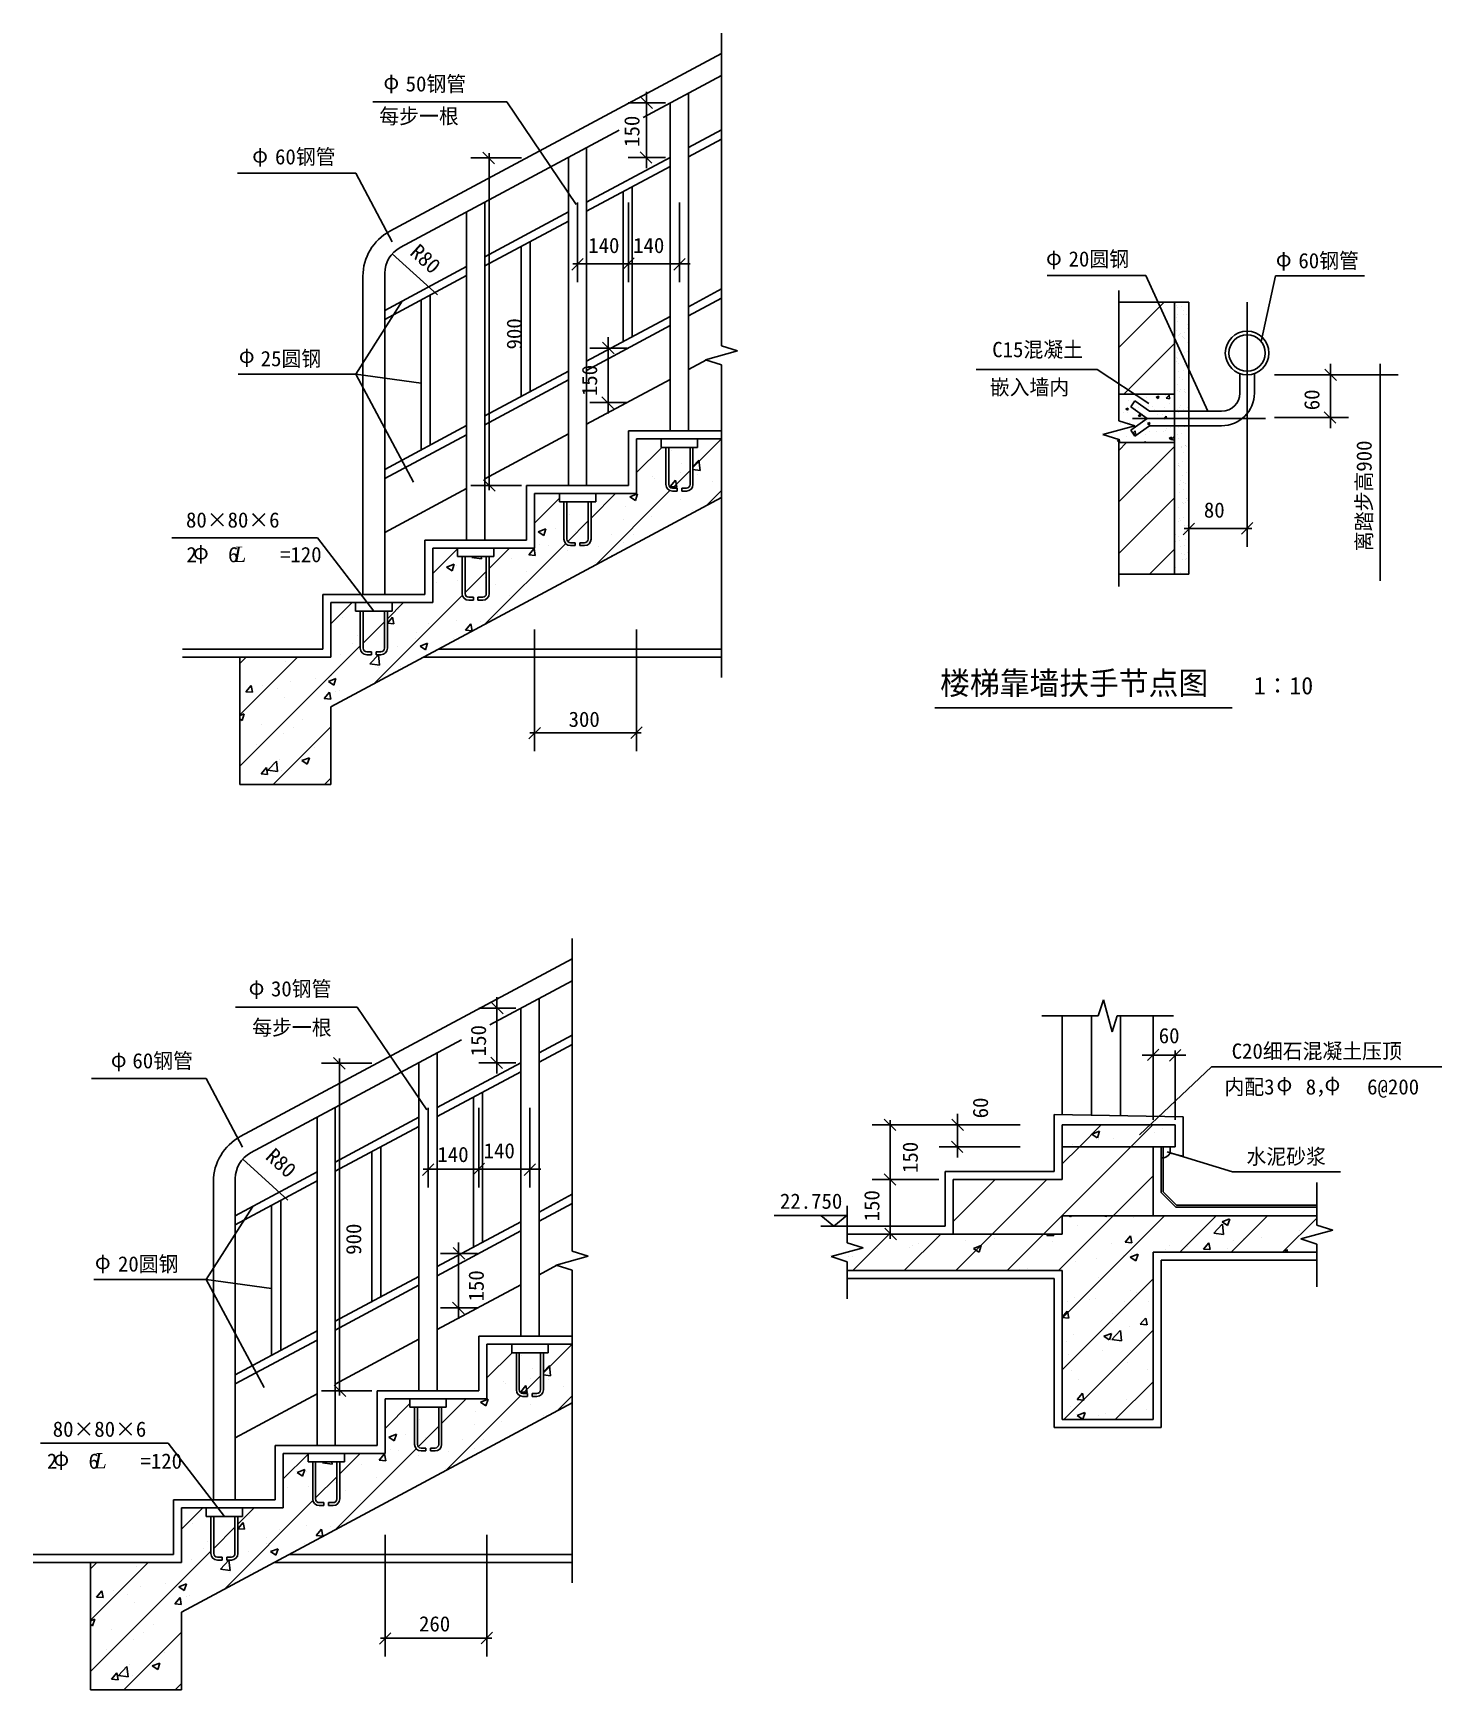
# Model space of a CAD drawing. Header units: metres. Extents: x 1151 to 20515, y -10384 to 12383.
import ezdxf

# ---------------------------------------------------------------- set-up
doc = ezdxf.new("R2010")
doc.units = ezdxf.units.M
for name, color, linetype in [('OTHER', 7, 'Continuous'), ('PUB_DIM', 3, 'Continuous'), ('PUB_TEXT', 7, 'Continuous')]:
    doc.layers.add(name, color=color, linetype=linetype)

msp = doc.modelspace()

# ---------------------------------------------------------------- texts
for s, height, p in [('φ', 210, (5965.68, 11611.27)), ('50钢管', 210, (6271.21, 11580.54)), ('每步一根', 210, (5908.78, 11136.75)), ('φ', 210, (4161.94, 10603.49)), ('60钢管', 210, (4475.65, 10578.84)), ('140', 210, (8781.04, 9360.65)), ('140', 210, (9398.16, 9360.65)), ('φ', 210, (15073.53, 9195.65)), ('20圆钢', 210, (15383.26, 9174.87)), ('φ', 210, (18232.03, 9176.51)), ('60钢管', 210, (18542.32, 9151.45)), ('φ', 210, (3978.24, 7849.95)), ('25圆钢', 210, (4278.52, 7805.41)), ('C15混凝土', 210, (14334.12, 7929.74)), ('嵌入墙内', 210, (14300.1, 7412.51)), ('80', 210, (17243.23, 5724.32)), ('80×80×6', 210, (3252.13, 5588.08)), ('2   6    =120', 210, (3258.48, 5112.33)), ('φ', 210, (3347.41, 5150.56)), ('楼梯靠墙扶手节点图', 315, (13617.5, 3293.11)), ('1∶10', 240, (17929.04, 3295.97)), ('300', 210, (8510.95, 2849.07)), ('φ', 210, (4113.23, -831.28)), ('30钢管', 210, (4419.6, -854.15)), ('每步一根', 210, (4162.42, -1386.79)), ('60', 210, (16622.92, -1498.45)), ('C20细石混凝土压顶', 210, (17625.38, -1710.53)), ('φ', 210, (2218.89, -1826.52)), ('60钢管', 210, (2515.48, -1843.74)), ('内配3   8，   6@200', 210, (17525.6, -2202.48)), ('φ', 210, (18241.63, -2158.88)), ('φ', 210, (18901.51, -2154.6)), ('140', 210, (6708.11, -3131)), ('140', 210, (7343.7, -3080.46)), ('水泥砂浆', 210, (17828.64, -3160.69)), ('φ', 210, (1999.62, -4601.86)), ('20圆钢', 210, (2316.87, -4635.69)), ('80×80×6', 210, (1420.26, -6905.85)), ('2   6    =120', 210, (1340.25, -7345.21)), ('φ', 210, (1429.18, -7306.98)), ('260', 210, (6455, -9581.36))]:
    msp.add_text(s, height=height).set_placement(p)
for s, p in [('150', (9485.46, 10819.27)), ('900', (7868.95, 8035.89)), ('150', (8903.69, 7394.88)), ('60', (18832.13, 7200.33)), ('150', (7376.23, -1676.61)), ('60', (14276.48, -2529.86)), ('150', (13311.45, -3281.04)), ('150', (12783.28, -3945.46)), ('900', (5660.99, -4405.22)), ('150', (7345.42, -5046.23))]:
    msp.add_text(s, height=210, rotation=90).set_placement(p)
at = {"char_height": 210, "attachment_point": 1}
for insert in [(3904.82, 5326.42), (1986.59, -7131.12)]:
    msp.add_mtext('{\\fTimes New Roman|b0|i1|c0|p18;L}', dxfattribs=dict(at, insert=insert))
at = {"layer": 'PUB_DIM'}
for p in [(6315.38, 9347.73), (4331.38, -3076.33)]:
    msp.add_text('R80', height=210, rotation=317.77, dxfattribs=at).set_placement(p)
msp.add_text('22.750', height=210, dxfattribs=at).set_placement((11415.97, -3773.08))
at = {"layer": 'PUB_TEXT'}
msp.add_text('离踏步高900', height=210, rotation=90, dxfattribs=at).set_placement((19549.49, 5264.16))

# ---------------------------------------------------------------- blocks, each defined once
blk = doc.blocks.new('_DIMX')
blk.add_line((-150, 0), (65.55, 0))
blk.add_lwpolyline([(-78.91, -75.39), (77.8, 83.92)])

# ---------------------------------------------------------------- linework, layer by layer
for p, q in [((6053.32, 9659.74), (10613.5, 12102.69)), ((9536.16, 11225.54), (10613.5, 11802.69)), ((7660.34, 11437.78), (5818.1, 11437.78)), ((7660.34, 11437.78), (8614.9, 10027.02)), ((9908.87, 6917.18), (9908.87, 11425.21)), ((10158.87, 6917.18), (10158.87, 11559.14)), ((6194.98, 9435.63), (9205.37, 11048.34)), ((10158.87, 10809.14), (10613.5, 11052.69)), ((8758.87, 6167.18), (8758.87, 10809.14)), ((10158.87, 10684.14), (10613.5, 10927.69)), ((8508.87, 6167.18), (8508.87, 10675.21)), ((8758.87, 10059.14), (9908.87, 10675.21)), ((8758.87, 9934.14), (9908.87, 10550.21)), ((5584.72, 10459.46), (3961.07, 10459.46)), ((5584.72, 10459.46), (6084.99, 9516.42)), ((9383.87, 8208.22), (9383.87, 10268.96)), ((7358.87, 5417.18), (7358.87, 10059.14)), ((9258.87, 8141.26), (9258.87, 10202)), ((7108.87, 5417.18), (7108.87, 9925.21)), ((7358.87, 9309.14), (8508.87, 9925.21)), ((7358.87, 9184.14), (8508.87, 9800.21)), ((7858.87, 7391.26), (7858.87, 9452)), ((7983.87, 7458.22), (7983.87, 9518.96)), ((5983.87, 8572.53), (7108.87, 9175.21)), ((5683.87, 4667.18), (5683.87, 9042.7)), ((5983.87, 4667.18), (5983.87, 9083.04)), ((5983.87, 8447.53), (7108.87, 9050.21)), ((15090.59, 9053.03), (16443.33, 9053.03)), ((16443.33, 9053.03), (17299.65, 7186.74)), ((18227.71, 9045.39), (18029.68, 8146.65)), ((19453.29, 9045.39), (18227.71, 9045.39)), ((5584.72, 7697.28), (6223.42, 8700.86)), ((6483.87, 6654.65), (6483.87, 8715.39)), ((6608.87, 6721.61), (6608.87, 8782.36)), ((10158.87, 8623.4), (10613.5, 8866.95)), ((10158.87, 8498.4), (10613.5, 8741.95)), ((17037.51, 8687.3), (16074.15, 8687.3)), ((16074.15, 8062.37), (16699.09, 8687.3)), ((16837.51, 4948.93), (16837.51, 8687.3)), ((16837.51, 4948.93), (16837.51, 8687.3)), ((16854.83, 8662.88), (16854.83, 8662.88)), ((17037.51, 4948.93), (17037.51, 8687.3)), ((17837.51, 6497.23), (17837.51, 8687.3)), ((8758.87, 7873.4), (9908.87, 8489.47)), ((16864.3, 8468.91), (16864.3, 8468.91)), ((16873.26, 8645.99), (16873.26, 8645.99)), ((16875.1, 8616.26), (16875.1, 8616.26)), ((16880.58, 8511.19), (16880.58, 8511.19)), ((16935.34, 8622.6), (16935.34, 8622.6)), ((16960.26, 8566.27), (16960.26, 8566.27)), ((16961.88, 8521.9), (16961.88, 8521.9)), ((17010.32, 8522.51), (17010.32, 8522.51)), ((8758.87, 7748.4), (9908.87, 8364.47)), ((16864.61, 8290.69), (16864.61, 8290.69)), ((16881.4, 8423.58), (16881.4, 8423.58)), ((16887.7, 8230.9), (16887.7, 8230.9)), ((16902.89, 8245.36), (16902.89, 8245.36)), ((16920.73, 8257.57), (16920.73, 8257.57)), ((16945.06, 8218.5), (16945.06, 8218.5)), ((16964.15, 8199.48), (16964.15, 8199.48)), ((16972.78, 8264.42), (16972.78, 8264.42)), ((17016.11, 8372.19), (17016.11, 8372.19)), ((17016.62, 8329.82), (17016.62, 8329.82)), ((16141.03, 7422.14), (16837.51, 8118.62)), ((16877.1, 7992.91), (16877.1, 7992.91)), ((16894, 8038.22), (16894, 8038.22)), ((16982.58, 8182.59), (16982.58, 8182.59)), ((16983.65, 7994.95), (16983.65, 7994.95)), ((17012.93, 8010.79), (17012.93, 8010.79)), ((17022.92, 8137.14), (17022.92, 8137.14)), ((10158.87, 7759.14), (10405.33, 7891.17)), ((14114.19, 7762.45), (15775.7, 7762.45)), ((15775.7, 7762.45), (16484.95, 7293.92)), ((16866.22, 7870.81), (16866.22, 7870.81)), ((16868.5, 7923.9), (16868.5, 7923.9)), ((16886.93, 7907.01), (16886.93, 7907.01)), ((16900.3, 7845.53), (16900.3, 7845.53)), ((16969.3, 7746.13), (16969.3, 7746.13)), ((16973.93, 7827.29), (16973.93, 7827.29)), ((17025.82, 7968.09), (17025.82, 7968.09)), ((17029.22, 7944.46), (17029.22, 7944.46)), ((17035.52, 7751.78), (17035.52, 7751.78)), ((19664.88, 7536.74), (19664.88, 7836.74)), ((5584.72, 7697.28), (3968.18, 7697.28)), ((5584.72, 7697.28), (6483.87, 7573.34)), ((5584.72, 7697.28), (6381.26, 6210.42)), ((7358.87, 7123.4), (8508.87, 7739.47)), ((7358.87, 7001.25), (8508.87, 7617.32)), ((8758.87, 7009.14), (9908.87, 7625.21)), ((16878.28, 7551.71), (16878.28, 7551.71)), ((16888.01, 7735.43), (16888.01, 7735.43)), ((16906.6, 7652.85), (16906.6, 7652.85)), ((16946.98, 7620.4), (16946.98, 7620.4)), ((17737.51, 7436.74), (17737.51, 7703.9)), ((17937.51, 7436.74), (17937.51, 7703.9)), ((19130.18, 7686.74), (19914.88, 7686.74)), ((19664.88, 4856.25), (19664.88, 7685.74)), ((16837.51, 7422.14), (16074.15, 7422.14)), ((16837.51, 7422.14), (16074.15, 7422.14)), ((16203.68, 7337.97), (16203.68, 7337.97)), ((16238.28, 7246.87), (16295.68, 7328.76)), ((16497.33, 7186.74), (16295.68, 7328.76)), ((16353.46, 7412.29), (16353.46, 7412.29)), ((16460.39, 7373.18), (16460.39, 7373.18)), ((16588.94, 7379.1), (16623.95, 7392.54)), ((16588.94, 7379.1), (16613.81, 7362.32)), ((16613.75, 7362.27), (16623.89, 7392.48)), ((16712.95, 7405.19), (16712.95, 7405.19)), ((16726.88, 7366.07), (16765.83, 7406.66)), ((16726.88, 7366.07), (16771.35, 7359.17)), ((16771.3, 7359.14), (16765.77, 7406.62)), ((16771.58, 7296.95), (16771.58, 7296.95)), ((16875.93, 7466.7), (16875.93, 7466.7)), ((16912.89, 7460.17), (16912.89, 7460.17)), ((16928.15, 7481.8), (16928.15, 7481.8)), ((16977.81, 7460.5), (16977.81, 7460.5)), ((16980.21, 7488.65), (16980.21, 7488.65)), ((16996.24, 7443.61), (16996.24, 7443.61)), ((17027.74, 7369.99), (17027.74, 7369.99)), ((16136.21, 7163.68), (16136.21, 7163.68)), ((16168.82, 7217.83), (16203.83, 7231.27)), ((16168.82, 7217.83), (16193.7, 7201.06)), ((16188.39, 7196.85), (16188.39, 7196.85)), ((16193.64, 7201), (16203.78, 7231.22)), ((16197.6, 7171.53), (16197.6, 7171.53)), ((16221.93, 7215.08), (16221.93, 7215.08)), ((16465.65, 7086.74), (16238.28, 7246.87)), ((16465.65, 7086.74), (16238.28, 6926.61)), ((18091.01, 7086.74), (16261.84, 7086.74)), ((16297.7, 7219.56), (16297.7, 7219.56)), ((16308.2, 7087.06), (16308.2, 7087.06)), ((16343.08, 7120.35), (16367.19, 7149.07)), ((16343.08, 7120.35), (16372.97, 7117.73)), ((16347.1, 7231.56), (16347.1, 7231.56)), ((16372.92, 7117.68), (16367.14, 7149.02)), ((16403.12, 7152.4), (16403.12, 7152.4)), ((16404.93, 7059.29), (16404.93, 7059.29)), ((16454.31, 7206.73), (16454.31, 7206.73)), ((16479.99, 7246.9), (16479.99, 7246.9)), ((16497.33, 7186.74), (17487.51, 7186.74)), ((16536.46, 7256.49), (16536.46, 7256.49)), ((16564.61, 7208.28), (16564.61, 7208.28)), ((16599.79, 7137.12), (16599.79, 7137.12)), ((16670.03, 7141.12), (16670.03, 7141.12)), ((16700.79, 7072.29), (16700.79, 7072.29)), ((16701.71, 7088.97), (16725.82, 7117.7)), ((16701.71, 7088.97), (16727.19, 7086.74)), ((16706.87, 7238.74), (16706.87, 7238.74)), ((16720.7, 7100.86), (16720.7, 7100.86)), ((16731.47, 7086.74), (16725.77, 7117.64)), ((16727.19, 7086.74), (16731.6, 7086.36)), ((16731.55, 7086.3), (16731.47, 7086.74)), ((16831.52, 7197.01), (16831.52, 7197.01)), ((16882.16, 7184.92), (16882.16, 7184.92)), ((16884.53, 7217.14), (16884.53, 7217.14)), ((16900.59, 7168.03), (16900.59, 7168.03)), ((16914.53, 7243.15), (16914.53, 7243.15)), ((16919.19, 7267.49), (16919.19, 7267.49)), ((16956.7, 7216.29), (16956.7, 7216.29)), ((16987.59, 7088.31), (16987.59, 7088.31)), ((17020.35, 7235.02), (17020.35, 7235.02)), ((5983.87, 6386.79), (7108.87, 6989.47)), ((5983.87, 6261.79), (7108.87, 6864.47)), ((7358.87, 6259.14), (8508.87, 6875.21)), ((9333.87, 6917.18), (10613.5, 6917.18)), ((9333.87, 6167.18), (9333.87, 6917.18)), ((16090.39, 7017.88), (16090.39, 7017.88)), ((16185.44, 6838.63), (16185.44, 6838.63)), ((16191.52, 7005.08), (16191.52, 7005.08)), ((16198.22, 6965.41), (16198.22, 6965.41)), ((16215.56, 7034.36), (16215.56, 7034.36)), ((16238.28, 6926.61), (16295.68, 6844.73)), ((16266.99, 6886.76), (16298.5, 6919.6)), ((16273.39, 6862.08), (16273.39, 6862.08)), ((16283.7, 6875.27), (16304.02, 6872.11)), ((16497.33, 6986.75), (16295.68, 6844.73)), ((16303.97, 6872.08), (16298.44, 6919.56)), ((16442.15, 6873.84), (16442.15, 6873.84)), ((16448.23, 7040.28), (16448.23, 7040.28)), ((16465.13, 6954.13), (16465.13, 6954.13)), ((16467.28, 7016.52), (16502.29, 7029.96)), ((16467.28, 7016.52), (16492.15, 6999.75)), ((16492.1, 6999.69), (16502.23, 7029.91)), ((16497.33, 6986.74), (17487.51, 6986.74)), ((16499.16, 6912.09), (16499.16, 6912.09)), ((16589.17, 6903.65), (16589.17, 6903.65)), ((16694.71, 6905.85), (16694.71, 6905.85)), ((16714.34, 6920.13), (16714.34, 6920.13)), ((16732.05, 6942.85), (16732.05, 6942.85)), ((16790.75, 6962.14), (16790.75, 6962.14)), ((16793.17, 6796.25), (16832.12, 6836.84)), ((16837.51, 6789.95), (16832.06, 6836.8)), ((16843.38, 6952.81), (16843.38, 6952.81)), ((16877.86, 6868.6), (16877.86, 6868.6)), ((16895.43, 6959.66), (16895.43, 6959.66)), ((16931.79, 6882.12), (16931.79, 6882.12)), ((16976.73, 6970.36), (16976.73, 6970.36)), ((17037.46, 6965.88), (17037.46, 6965.88)), ((9443.87, 6807.18), (10613.5, 6807.18)), ((9443.87, 6057.18), (9443.87, 6807.18)), ((10613.5, 6805.81), (9443.87, 6805.81)), ((9443.87, 6805.81), (9443.87, 6057.18)), ((9443.87, 6343.29), (9790.81, 6690.23)), ((9783.87, 6807.18), (9783.87, 6690.23)), ((9783.87, 6690.23), (10283.87, 6690.23)), ((9847.85, 6690.23), (9847.85, 6180.23)), ((9887.85, 6690.23), (9887.85, 6180.23)), ((9923.23, 6650.62), (9923.23, 6650.62)), ((10179.9, 6690.23), (10179.9, 6180.23)), ((10219.9, 6412.21), (10613.5, 6805.81)), ((10219.9, 6690.23), (10219.9, 6180.23)), ((10283.87, 6807.18), (10283.87, 6690.23)), ((16053.83, 6775.63), (16077.93, 6804.35)), ((16053.83, 6775.63), (16083.72, 6773.01)), ((16837.51, 6755.04), (16071.27, 6755.04)), ((16074.15, 6755.04), (16837.51, 6755.04)), ((16074.15, 6648.16), (16181.04, 6755.04)), ((16074.15, 5941.05), (16837.51, 6704.41)), ((16083.66, 6772.96), (16077.88, 6804.3)), ((16421.52, 6755.04), (16436.56, 6772.98)), ((16439.81, 6755.04), (16436.51, 6772.92)), ((16765.73, 6815.21), (16800.74, 6828.65)), ((16765.73, 6815.21), (16790.6, 6798.44)), ((16790.55, 6798.38), (16800.69, 6828.6)), ((16793.17, 6796.25), (16837.51, 6789.37)), ((16891.94, 6812.73), (16891.94, 6812.73)), ((16935.58, 6706.03), (16935.58, 6706.03)), ((16938.09, 6689.44), (16938.09, 6689.44)), ((16958.62, 6618.19), (16958.62, 6618.19)), ((16987.63, 6712.88), (16987.63, 6712.88)), ((16991.47, 6721.53), (16991.47, 6721.53)), ((17009.91, 6704.64), (17009.91, 6704.64)), ((10066.49, 6472.04), (10066.49, 6472.04)), ((10219.9, 6428.92), (10301.27, 6513.73)), ((10219.9, 6386.46), (10317.84, 6371.27)), ((10317.8, 6371.27), (10301.23, 6513.72)), ((10610.52, 6412.92), (10610.52, 6412.92)), ((16845.4, 6491.36), (16845.4, 6491.36)), ((16887.57, 6464.49), (16887.57, 6464.49)), ((16891.95, 6441.37), (16891.95, 6441.37)), ((16895.82, 6445.95), (16895.82, 6445.95)), ((16914.26, 6429.06), (16914.26, 6429.06)), ((16944.39, 6496.76), (16944.39, 6496.76)), ((17027.78, 6459.25), (17027.78, 6459.25)), ((7933.87, 6167.18), (9333.87, 6167.18)), ((7933.87, 5417.18), (7933.87, 6167.18)), ((9666.91, 6288.69), (9666.91, 6288.69)), ((9692.89, 6260.52), (9692.89, 6260.52)), ((9907.47, 6152.41), (9979.78, 6238.59)), ((9907.47, 6152.41), (9997.12, 6144.56)), ((9937.92, 6130.23), (10179.9, 6372.21)), ((9997.08, 6144.55), (9979.74, 6238.57)), ((10042.42, 6338.12), (10042.42, 6338.12)), ((10282.65, 6321.27), (10282.65, 6321.27)), ((10493.63, 6226.69), (10493.63, 6226.69)), ((16850.8, 6177.04), (16850.8, 6177.04)), ((16902.85, 6183.89), (16902.85, 6183.89)), ((16926.16, 6240.95), (16926.16, 6240.95)), ((16950.69, 6304.08), (16950.69, 6304.08)), ((16968.33, 6214.08), (16968.33, 6214.08)), ((16984.15, 6194.59), (16984.15, 6194.59)), ((17001.26, 6349.34), (17001.26, 6349.34)), ((5243.87, 3126.5), (10613.5, 6003.09)), ((5243.87, 3126.5), (10613.5, 6003.09)), ((5983.87, 5522.53), (7108.87, 6125.21)), ((8043.87, 6057.18), (9443.87, 6057.18)), ((8043.87, 5307.18), (8043.87, 6057.18)), ((9443.87, 6057.18), (8043.87, 6057.18)), ((8043.87, 6057.18), (8043.87, 5307.18)), ((8043.87, 5650.4), (8383.87, 5990.4)), ((8383.87, 6057.18), (8383.87, 5940.23)), ((8383.87, 5940.23), (8883.87, 5940.23)), ((8447.85, 5940.23), (8447.85, 5430.23)), ((8487.85, 5940.23), (8487.85, 5430.23)), ((8779.9, 5940.23), (8779.9, 5430.23)), ((8819.9, 5719.32), (9157.76, 6057.18)), ((8819.9, 5940.23), (8819.9, 5430.23)), ((8883.87, 6057.18), (8883.87, 5940.23)), ((8884.56, 5076.87), (9904.37, 6096.69)), ((9354.5, 6012.51), (9459.52, 6052.83)), ((9354.5, 6012.51), (9429.11, 5962.18)), ((9429.07, 5962.17), (9459.49, 6052.81)), ((10002.08, 6130.23), (9937.85, 6130.23)), ((9937.85, 6090.23), (10002.08, 6090.23)), ((10002.08, 6090.23), (10002.08, 6130.23)), ((10048.25, 5972.7), (10048.25, 5972.7)), ((10065.66, 6130.23), (10129.9, 6130.23)), ((10065.66, 6090.23), (10065.66, 6130.23)), ((10129.9, 6090.23), (10065.66, 6090.23)), ((10407.55, 5892.76), (10613.5, 6098.71)), ((16074.15, 5233.94), (16837.51, 5997.3)), ((16905.61, 6073.75), (16905.61, 6073.75)), ((16943, 5930.26), (16943, 5930.26)), ((16956.99, 6111.39), (16956.99, 6111.39)), ((16995.05, 5937.11), (16995.05, 5937.11)), ((17005.14, 5982.55), (17005.14, 5982.55)), ((17006.93, 5990.54), (17006.93, 5990.54)), ((17023.57, 5965.66), (17023.57, 5965.66)), ((8520.43, 5771.05), (8520.43, 5771.05)), ((9272.31, 5697.07), (9272.31, 5697.07)), ((9290.59, 5876.67), (9290.59, 5876.67)), ((9647.82, 5746.51), (9647.82, 5746.51)), ((10215.91, 5821.3), (10215.91, 5821.3)), ((16889.49, 5866.39), (16889.49, 5866.39)), ((16909.49, 5706.97), (16909.49, 5706.97)), ((16963.29, 5918.71), (16963.29, 5918.71)), ((16969.59, 5726.03), (16969.59, 5726.03)), ((8094.16, 5528.71), (8199.19, 5569.03)), ((8094.16, 5528.71), (8168.78, 5478.39)), ((8168.74, 5478.37), (8199.15, 5569.02)), ((8324.98, 5572.35), (8324.98, 5572.35)), ((8499.15, 5398.57), (8779.9, 5679.32)), ((8600.06, 5527.86), (8600.06, 5527.86)), ((9105.96, 5496.02), (9105.96, 5496.02)), ((9400.79, 5494.03), (9400.79, 5494.03)), ((16857.04, 5489.15), (16857.04, 5489.15)), ((16899.37, 5665.6), (16899.37, 5665.6)), ((16927.92, 5690.08), (16927.92, 5690.08)), ((16970.26, 5615.98), (16970.26, 5615.98)), ((16975.89, 5533.35), (16975.89, 5533.35)), ((17014.92, 5610.36), (17014.92, 5610.36)), ((17035.2, 5683.48), (17035.2, 5683.48)), ((3056.79, 5445.34), (5059.74, 5445.34)), ((5059.74, 5445.34), (5833.87, 4440.23)), ((6533.87, 4667.18), (6533.87, 5417.18)), ((6533.87, 5417.18), (7933.87, 5417.18)), ((6643.87, 4557.18), (6643.87, 5307.18)), ((6643.87, 5307.18), (8043.87, 5307.18)), ((8043.87, 5307.18), (6643.87, 5307.18)), ((6643.87, 5307.18), (6643.87, 4557.18)), ((6643.87, 4957.51), (6983.87, 5297.51)), ((6887.92, 5306.5), (6888.49, 5307.18)), ((6887.92, 5306.5), (6977.58, 5298.66)), ((6977.54, 5298.65), (6975.97, 5307.18)), ((6983.87, 5307.18), (6983.87, 5190.23)), ((7361.56, 4260.98), (8470.79, 5370.21)), ((7419.9, 5026.42), (7700.65, 5307.18)), ((7483.87, 5307.18), (7483.87, 5190.23)), ((7963.81, 5212.38), (8036.13, 5298.56)), ((8053.43, 5204.52), (8036.09, 5298.54)), ((8115.6, 5360.21), (8115.6, 5360.21)), ((8231.18, 5345.86), (8231.18, 5345.86)), ((8502.19, 5271.71), (8502.19, 5271.71)), ((8602.08, 5380.23), (8537.85, 5380.23)), ((8537.85, 5340.23), (8602.08, 5340.23)), ((8602.08, 5340.23), (8602.08, 5380.23)), ((8665.66, 5340.23), (8665.66, 5380.23)), ((8665.66, 5380.23), (8729.9, 5380.23)), ((8729.9, 5340.23), (8665.66, 5340.23)), ((8916.33, 5326.37), (8916.33, 5326.37)), ((9272.35, 5377.33), (9272.35, 5377.33)), ((16496.25, 4948.93), (16837.51, 5290.2)), ((16841.02, 5429.86), (16841.02, 5429.86)), ((16847.32, 5237.17), (16847.32, 5237.17)), ((16858.22, 5401.27), (16858.22, 5401.27)), ((16899.21, 5462.29), (16899.21, 5462.29)), ((16910.27, 5408.12), (16910.27, 5408.12)), ((16919.27, 5334.78), (16919.27, 5334.78)), ((16937.8, 5238.74), (16937.8, 5238.74)), ((16982.19, 5340.66), (16982.19, 5340.66)), ((16991.57, 5418.83), (16991.57, 5418.83)), ((17018.8, 5243.57), (17018.8, 5243.57)), ((6833.83, 5044.92), (6938.86, 5085.23)), ((6833.83, 5044.92), (6908.44, 4994.59)), ((6908.4, 4994.58), (6938.82, 5085.22)), ((6965.45, 5063.22), (6965.45, 5063.22)), ((6983.87, 5190.23), (7483.87, 5190.23)), ((7047.85, 5190.23), (7047.85, 4680.23)), ((7087.85, 5190.23), (7087.85, 4680.23)), ((7181.58, 5179.06), (7192.3, 5190.23)), ((7181.58, 5179.06), (7314.99, 5158.37)), ((7314.95, 5158.37), (7311.24, 5190.23)), ((7379.9, 5190.23), (7379.9, 4680.23)), ((7419.9, 5190.23), (7419.9, 4680.23)), ((7723.11, 5159.25), (7723.11, 5159.25)), ((7963.81, 5212.38), (8053.47, 5204.53)), ((8877.7, 5105.45), (8877.7, 5105.45)), ((9103.32, 5194.07), (9112.02, 5204.43)), ((9112.94, 5199.22), (9111.98, 5204.41)), ((16853.62, 5044.49), (16853.62, 5044.49)), ((16950.42, 5154.49), (16950.42, 5154.49)), ((16979.97, 5211.88), (16979.97, 5211.88)), ((16988.49, 5147.98), (16988.49, 5147.98)), ((17002.47, 5161.35), (17002.47, 5161.35)), ((17037.23, 5226.68), (17037.23, 5226.68)), ((6700.16, 4833.06), (6700.16, 4833.06)), ((6986.77, 4856.51), (6986.77, 4856.51)), ((7087.85, 4694.37), (7379.9, 4986.42)), ((7362.28, 4905.94), (7362.28, 4905.94)), ((7500.9, 4799.23), (7500.9, 4799.23)), ((7930.38, 4980.74), (7930.38, 4980.74)), ((17037.51, 4948.93), (16074.15, 4948.93)), ((16923.15, 4967.99), (16923.15, 4967.99)), ((16941.58, 4951.1), (16941.58, 4951.1)), ((16994.79, 4955.3), (16994.79, 4955.3)), ((17018.56, 4988.33), (17018.56, 4988.33)), ((5133.87, 4667.18), (6533.87, 4667.18)), ((5133.87, 3917.18), (5133.87, 4667.18)), ((5243.87, 4557.18), (6643.87, 4557.18)), ((5243.87, 3807.18), (5243.87, 4557.18)), ((5243.87, 4264.61), (5536.43, 4557.18)), ((6643.87, 4557.18), (5243.87, 4557.18)), ((5243.87, 4557.18), (5243.87, 3807.18)), ((5579.34, 4557.18), (5583.87, 4554.12)), ((5583.87, 4557.18), (5583.87, 4440.23)), ((5838.56, 3445.08), (7050.81, 4657.34)), ((6019.9, 4333.53), (6243.54, 4557.18)), ((6083.87, 4557.18), (6083.87, 4440.23)), ((6947.21, 4563.88), (6947.21, 4563.88)), ((7202.08, 4630.23), (7137.85, 4630.23)), ((7137.85, 4590.23), (7202.08, 4590.23)), ((7202.08, 4590.23), (7202.08, 4630.23)), ((7265.66, 4630.23), (7329.9, 4630.23)), ((7265.66, 4590.23), (7265.66, 4630.23)), ((7329.9, 4590.23), (7265.66, 4590.23)), ((7704.87, 4659.91), (7704.87, 4659.91)), ((8301.63, 4765.4), (8301.63, 4765.4)), ((5397.98, 4345.8), (5397.98, 4345.8)), ((5583.87, 4440.23), (6083.87, 4440.23)), ((5647.85, 4440.23), (5647.85, 3930.23)), ((5687.85, 4440.23), (5687.85, 3930.23)), ((5979.9, 4440.23), (5979.9, 3930.23)), ((6019.9, 4440.23), (6019.9, 3930.23)), ((6020.16, 4272.34), (6092.47, 4358.52)), ((6109.78, 4264.49), (6092.43, 4358.51)), ((6177.06, 4458.26), (6177.06, 4458.26)), ((7535.77, 4389.12), (7535.77, 4389.12)), ((5607.33, 4100.4), (5607.33, 4100.4)), ((5644.84, 4140.17), (5644.84, 4140.17)), ((5687.85, 4001.48), (5979.9, 4293.53)), ((6020.16, 4272.34), (6109.82, 4264.5)), ((6419.69, 4150.55), (6419.69, 4150.55)), ((6592.16, 4264.89), (6592.16, 4264.89)), ((6967.67, 4314.33), (6967.67, 4314.33)), ((7096.05, 4178.22), (7168.36, 4264.4)), ((7096.05, 4178.22), (7185.71, 4170.37)), ((7185.67, 4170.36), (7168.32, 4264.38)), ((7294.47, 4300.71), (7294.47, 4300.71)), ((3205.22, 3917.18), (5133.87, 3917.18)), ((3993.87, 2307.51), (5647.85, 3961.48)), ((5544.91, 4000.39), (5544.91, 4000.39)), ((5802.08, 3880.23), (5737.85, 3880.23)), ((5802.08, 3840.23), (5802.08, 3880.23)), ((5865.66, 3840.23), (5865.66, 3880.23)), ((5865.66, 3880.23), (5929.9, 3880.23)), ((5923.6, 3898.92), (5923.6, 3898.92)), ((6158.82, 3958.92), (6158.82, 3958.92)), ((6408.06, 4066.57), (6408.06, 4066.57)), ((6468.86, 3957.19), (6573.88, 3997.51)), ((6468.86, 3957.19), (6543.47, 3906.86)), ((6543.43, 3906.85), (6573.84, 3997.5)), ((6719.79, 3917.18), (10613.5, 3917.18)), ((6928.97, 4064.54), (6928.97, 4064.54)), ((3205.22, 3807.18), (5243.87, 3807.18)), ((3993.87, 3807.18), (3205.22, 3807.18)), ((3993.87, 2057.18), (3993.87, 3807.18)), ((3993.87, 3721.72), (4079.33, 3807.18)), ((3993.87, 3014.61), (4786.43, 3807.18)), ((5243.87, 3807.18), (3993.87, 3807.18)), ((3993.87, 3807.18), (3993.87, 2057.18)), ((4622.08, 3750.43), (4622.08, 3750.43)), ((5379.74, 3846.46), (5379.74, 3846.46)), ((5737.85, 3840.23), (5802.08, 3840.23)), ((5779.59, 3717.89), (5896.42, 3839.65)), ((5779.59, 3717.89), (5912.99, 3697.2)), ((5929.9, 3840.23), (5865.66, 3840.23)), ((5912.95, 3697.19), (5896.38, 3839.65)), ((5904.33, 3671.04), (5904.33, 3671.04)), ((6197.56, 3673.27), (6197.56, 3673.27)), ((6514.46, 3807.18), (10613.5, 3807.18)), ((6514.46, 3807.18), (10613.5, 3807.18)), ((4076.5, 3332.31), (4148.82, 3418.49)), ((4166.12, 3324.46), (4148.78, 3418.48)), ((4306.63, 3424.33), (4306.63, 3424.33)), ((4682.14, 3473.76), (4682.14, 3473.76)), ((5029.55, 3520.89), (5029.55, 3520.89)), ((5208.52, 3473.39), (5313.55, 3513.71)), ((5208.52, 3473.39), (5283.14, 3423.07)), ((5250.23, 3548.55), (5250.23, 3548.55)), ((5283.1, 3423.06), (5313.51, 3513.7)), ((4076.5, 3332.31), (4166.16, 3324.47)), ((4154.77, 3370.73), (4154.77, 3370.73)), ((4508.17, 3371.77), (4508.17, 3371.77)), ((4603.84, 3251.09), (4603.84, 3251.09)), ((5152.39, 3238.18), (5224.71, 3324.36)), ((5152.39, 3238.18), (5242.05, 3230.34)), ((5242.01, 3230.33), (5224.67, 3324.35)), ((5308.9, 3337.94), (5308.9, 3337.94)), ((5361.5, 3347.12), (5361.5, 3347.12)), ((3993.87, 3007.13), (4053.22, 3029.91)), ((4022.76, 2939.26), (4053.18, 3029.9)), ((5243.87, 3126.5), (5243.87, 2057.18)), ((5243.87, 2057.18), (5243.87, 3126.5)), ((13544.41, 3109.87), (17633.88, 3109.87)), ((3993.87, 2958.79), (4022.8, 2939.27)), ((4287.53, 2882.14), (4287.53, 2882.14)), ((4450.65, 2057.18), (5243.87, 2850.4)), ((4585.6, 2751.75), (4585.6, 2751.75)), ((4727.64, 2845.79), (4727.64, 2845.79)), ((4855.63, 2956.94), (4855.63, 2956.94)), ((4216.06, 2605.28), (4216.06, 2605.28)), ((5016.8, 2571.45), (5016.8, 2571.45)), ((4284.63, 2204.02), (4356.95, 2290.2)), ((4374.25, 2196.17), (4356.9, 2290.19)), ((4377.6, 2256.71), (4494.43, 2378.47)), ((4461.03, 2365.32), (4461.03, 2365.32)), ((4510.96, 2236.02), (4494.39, 2378.47)), ((4532.34, 2403.79), (4532.34, 2403.79)), ((4843.55, 2385.67), (4948.58, 2425.99)), ((4843.55, 2385.67), (4918.16, 2335.34)), ((4918.12, 2335.33), (4948.54, 2425.98)), ((5243.87, 2057.18), (3993.87, 2057.18)), ((3993.87, 2057.18), (5243.87, 2057.18)), ((4284.63, 2204.02), (4374.29, 2196.18)), ((4377.6, 2256.71), (4511, 2236.02)), ((4567.36, 2252.41), (4567.36, 2252.41)), ((5157.76, 2057.18), (5243.87, 2143.29)), ((3998.86, -2781.37), (8559.04, -338.42)), ((7429.78, -1243.38), (8559.04, -638.42)), ((8104.41, -5523.93), (8104.41, -881.97)), ((5605.89, -1003.32), (3933.16, -1003.32)), ((5605.89, -1003.32), (6560.44, -2414.08)), ((7854.41, -5523.93), (7854.41, -1015.9)), ((15296.44, -2479.8), (15296.44, -1122.92)), ((15696.44, -2487.16), (15696.44, -1122.92)), ((16096.44, -2494.51), (16096.44, -1122.92)), ((16546.44, -2502.79), (16546.44, -1122.92)), ((4140.52, -3005.48), (7039.38, -1452.52)), ((8104.41, -1631.97), (8559.04, -1388.42)), ((8104.41, -1756.97), (8559.04, -1513.42)), ((6454.41, -6273.93), (6454.41, -1765.9)), ((6704.41, -6273.93), (6704.41, -1631.97)), ((6704.41, -2381.97), (7854.41, -1765.9)), ((17349.62, -1821.11), (16357.83, -2754.57)), ((20514.62, -1821.11), (17349.62, -1821.11)), ((3530.26, -1981.65), (1951.05, -1981.65)), ((3530.26, -1981.65), (4030.53, -2924.69)), ((6704.41, -2506.97), (7854.41, -1890.9)), ((7204.41, -4299.85), (7204.41, -2239.11)), ((7329.41, -4232.89), (7329.41, -2172.15)), ((5304.41, -7023.93), (5304.41, -2381.97)), ((15186.44, -2477.78), (15186.44, -3260.33)), ((16956.44, -2510.33), (15186.44, -2477.78)), ((5054.41, -7023.93), (5054.41, -2515.9)), ((5304.41, -3131.97), (6454.41, -2515.9)), ((5304.41, -3256.97), (6454.41, -2640.9)), ((15296.44, -2620.33), (16846.44, -2620.33)), ((15296.44, -2620.33), (15296.44, -3370.33)), ((16846.44, -2620.33), (15296.44, -2620.33)), ((15296.44, -2620.33), (15296.44, -2920.33)), ((15532.47, -2920.33), (15832.47, -2620.33)), ((15701.85, -2745.7), (15806.88, -2705.39)), ((15758.57, -2687.55), (15758.57, -2687.55)), ((15778.81, -2796.52), (15809.23, -2705.87)), ((16239.58, -2920.33), (16539.58, -2620.33)), ((16559.31, -2721.39), (16559.31, -2721.39)), ((16676.37, -2670.47), (16676.37, -2670.47)), ((16846.44, -2620.33), (16846.44, -2920.33)), ((16846.44, -2920.33), (16846.44, -2620.33)), ((16956.44, -3048.75), (16956.44, -2510.33)), ((5929.41, -4982.89), (5929.41, -2922.15)), ((15039.58, -4120.33), (16239.58, -2920.33)), ((15296.44, -2920.33), (16846.44, -2920.33)), ((15296.44, -3156.36), (15532.47, -2920.33)), ((15296.44, -3370.33), (15296.44, -2920.33)), ((15296.44, -2920.33), (16546.44, -2920.33)), ((15296.44, -2920.33), (16846.44, -2920.33)), ((15434.47, -2886.88), (15434.47, -2886.88)), ((15701.85, -2745.7), (15776.46, -2796.03)), ((15801.59, -2820.63), (15801.59, -2820.63)), ((16002.57, -2812.09), (16002.57, -2812.09)), ((16309.13, -2892.06), (16309.13, -2892.06)), ((16546.44, -2920.33), (16546.44, -3870.33)), ((16546.44, -2920.33), (16546.44, -3870.33)), ((16656.44, -3548.65), (16656.44, -2920.33)), ((16681.44, -3538.3), (16681.44, -2920.33)), ((16780.8, -3008.11), (16780.8, -2920.33)), ((5804.41, -5049.85), (5804.41, -2989.11)), ((17636.44, -3263.23), (16739.36, -2989.91)), ((16956.44, -3048.75), (16780.8, -3008.11)), ((3629.41, -7773.93), (3629.41, -3398.41)), ((3929.41, -3868.57), (5054.41, -3265.9)), ((3929.41, -7773.93), (3929.41, -3358.07)), ((3929.41, -3993.57), (5054.41, -3390.9)), ((13686.44, -3260.33), (15186.44, -3260.33)), ((13686.44, -3260.33), (13686.44, -4010.33)), ((13796.44, -3370.33), (13796.44, -4120.33)), ((13796.44, -3370.33), (15296.44, -3370.33)), ((13796.44, -3949.25), (14375.37, -3370.33)), ((13796.44, -4120.33), (13796.44, -3370.33)), ((13796.44, -3370.33), (15296.44, -3370.33)), ((14332.47, -4120.33), (15082.47, -3370.33)), ((15996.69, -3870.33), (16546.44, -3320.57)), ((19121.54, -3263.23), (17636.44, -3263.23)), ((8104.41, -3817.71), (8559.04, -3574.16)), ((16856.44, -3748.65), (16656.44, -3548.65)), ((16866.8, -3723.65), (16681.44, -3538.3)), ((3530.26, -4743.82), (4168.96, -3740.24)), ((4429.41, -5786.46), (4429.41, -3725.72)), ((4554.41, -5719.49), (4554.41, -3658.75)), ((8104.41, -3942.71), (8559.04, -3699.16)), ((11335.96, -3864.96), (12337.2, -3864.96)), ((11977.53, -3865.15), (12156.4, -4009.88)), ((12156.4, -4009.88), (12334.37, -3864.89)), ((16856.44, -3748.65), (18795.83, -3748.65)), ((18795.83, -3723.65), (16866.8, -3723.65)), ((6704.41, -4567.71), (7854.41, -3951.64)), ((6704.41, -4692.71), (7854.41, -4076.64)), ((11978.52, -4009.89), (12334.28, -4009.89)), ((12334.98, -4010.33), (13686.44, -4010.33)), ((15246.69, -4620.33), (15996.69, -3870.33)), ((15296.44, -3870.33), (18795.83, -3870.33)), ((15296.44, -5277.68), (16703.79, -3870.33)), ((15296.44, -4120.33), (15296.44, -3870.33)), ((15296.44, -4120.33), (15296.44, -3870.33)), ((15296.44, -3870.33), (18795.83, -3870.33)), ((15391.59, -3870.33), (15411.49, -3883.76)), ((15413.84, -3884.24), (15418.5, -3870.33)), ((15502.5, -3996.36), (15502.5, -3996.36)), ((15853.38, -3870.33), (15910.52, -3879.19)), ((15912.9, -3879.98), (15911.78, -3870.33)), ((16160.68, -3870.61), (16160.68, -3870.61)), ((16272.66, -3890.74), (16272.66, -3890.74)), ((16910.9, -4370.33), (17410.9, -3870.33)), ((17377.97, -4106.78), (17494.81, -3985.01)), ((17492.57, -3953.56), (17597.6, -3913.24)), ((17492.57, -3953.56), (17567.19, -4003.89)), ((17513.76, -4128.26), (17497.19, -3985.8)), ((17569.53, -4004.37), (17599.95, -3913.73)), ((17618.01, -4370.33), (18118.01, -3870.33)), ((18325.11, -4370.33), (18795.83, -3899.62)), ((18561.31, -4075.97), (18561.31, -4075.97)), ((18600.62, -4089.05), (18600.62, -4089.05)), ((15296.44, -4120.33), (12341.86, -4120.33)), ((15296.44, -4120.33), (12341.86, -4120.33)), ((12418.26, -4620.33), (12918.26, -4120.33)), ((12754.33, -4319.06), (12754.33, -4319.06)), ((13125.37, -4620.33), (13625.37, -4120.33)), ((13195.61, -4310.47), (13195.61, -4310.47)), ((13234.76, -4275.54), (13234.76, -4275.54)), ((13322.42, -4244.27), (13322.42, -4244.27)), ((13566.58, -4148.85), (13566.58, -4148.85)), ((13832.47, -4620.33), (14332.47, -4120.33)), ((13965.76, -4204.85), (13965.76, -4204.85)), ((14076.54, -4317.22), (14181.57, -4276.91)), ((14076.54, -4317.22), (14151.16, -4367.55)), ((14109.54, -4125.38), (14109.54, -4125.38)), ((14153.5, -4368.04), (14183.92, -4277.39)), ((14367.31, -4182.68), (14367.31, -4182.68)), ((14539.58, -4620.33), (15039.58, -4120.33)), ((15085.72, -4138.03), (15100.57, -4120.33)), ((15085.72, -4138.03), (15175.38, -4145.87)), ((15168.04, -4216.51), (15168.04, -4216.51)), ((15177.71, -4146.36), (15172.91, -4120.33)), ((15968.78, -4250.34), (15968.78, -4250.34)), ((16161.61, -4232.15), (16233.92, -4145.97)), ((16161.61, -4232.15), (16251.27, -4240)), ((16253.6, -4240.49), (16236.26, -4146.47)), ((16769.51, -4284.18), (16769.51, -4284.18)), ((17012.08, -4294.05), (17012.08, -4294.05)), ((17237.5, -4326.28), (17309.81, -4240.1)), ((17329.49, -4334.62), (17312.15, -4240.6)), ((17377.97, -4106.78), (17511.38, -4127.47)), ((17570.24, -4318.01), (17570.24, -4318.01)), ((17657.01, -4213.28), (17657.01, -4213.28)), ((17791.16, -4181.59), (17791.16, -4181.59)), ((18032.52, -4163.84), (18032.52, -4163.84)), ((18421.5, -4269.59), (18421.5, -4269.59)), ((8104.41, -4681.97), (8350.87, -4549.94)), ((12359.98, -4425.7), (12359.98, -4425.7)), ((12378.82, -4368.5), (12378.82, -4368.5)), ((12416.52, -4422.93), (12416.52, -4422.93)), ((15484.26, -4495.7), (15484.26, -4495.7)), ((15766.08, -4462.23), (15766.08, -4462.23)), ((16141.59, -4412.79), (16141.59, -4412.79)), ((16232.24, -4437.36), (16337.27, -4397.04)), ((16232.24, -4437.36), (16306.85, -4487.68)), ((16254.42, -4390.08), (16254.42, -4390.08)), ((16309.2, -4488.17), (16339.61, -4397.53)), ((16546.44, -4370.33), (18795.83, -4370.33)), ((16546.44, -4370.33), (16546.44, -6670.33)), ((16546.44, -6670.33), (16546.44, -4370.33)), ((16546.44, -4370.33), (18795.83, -4370.33)), ((16656.44, -4480.33), (18795.83, -4480.33)), ((16656.44, -4480.33), (16656.44, -6780.33)), ((16709.69, -4338), (16709.69, -4338)), ((17237.5, -4326.28), (17327.16, -4334.13)), ((18355.41, -4370.33), (18385.7, -4334.23)), ((18370.98, -4351.84), (18370.98, -4351.84)), ((18394.61, -4370.33), (18388.04, -4334.73)), ((3530.26, -4743.82), (1985.08, -4743.82)), ((3530.26, -4743.82), (4429.41, -4867.77)), ((3530.26, -4743.82), (4326.8, -6230.69)), ((5304.41, -5317.71), (6454.41, -4701.64)), ((12341.86, -4620.33), (15296.44, -4620.33)), ((12341.86, -4620.33), (15296.44, -4620.33)), ((12341.86, -4730.33), (15186.44, -4730.33)), ((14705.18, -4608.16), (14705.18, -4608.16)), ((14818.75, -4586.94), (14818.75, -4586.94)), ((15186.44, -6780.33), (15186.44, -4730.33)), ((15296.44, -6670.33), (15296.44, -4620.33)), ((15296.44, -4620.33), (15296.44, -6670.33)), ((15296.44, -5984.78), (16546.44, -4734.78)), ((15797.16, -4720.07), (15797.16, -4720.07)), ((5304.41, -5439.86), (6454.41, -4823.79)), ((6704.41, -5431.97), (7854.41, -4815.9)), ((15466.02, -4995.04), (15466.02, -4995.04)), ((15746.98, -5004.41), (15746.98, -5004.41)), ((16236.18, -4889.42), (16236.18, -4889.42)), ((16315.08, -4929.61), (16315.08, -4929.61)), ((15296.44, -5263.22), (15366.16, -5180.13)), ((15385.84, -5274.65), (15368.49, -5180.63)), ((15371.47, -5053.84), (15371.47, -5053.84)), ((15676.67, -5016.84), (15676.67, -5016.84)), ((15992.95, -5218.32), (15992.95, -5218.32)), ((16156.59, -5049.42), (16156.59, -5049.42)), ((16477.41, -5050.67), (16477.41, -5050.67)), ((3929.41, -6054.31), (5054.41, -5451.64)), ((15296.44, -5266.54), (15383.5, -5274.16)), ((15318.01, -6670.33), (16546.44, -5441.89)), ((15975.98, -5567.96), (16092.81, -5446.19)), ((16111.77, -5589.44), (16095.19, -5446.98)), ((16217.94, -5388.76), (16217.94, -5388.76)), ((16369.73, -5360.44), (16442.05, -5274.26)), ((16369.74, -5360.44), (16459.39, -5368.29)), ((16461.73, -5368.78), (16444.38, -5274.76)), ((3929.41, -6179.31), (5054.41, -5576.64)), ((5304.41, -6181.97), (6454.41, -5565.9)), ((7279.41, -5523.93), (8559.04, -5523.93)), ((7279.41, -6273.93), (7279.41, -5523.93)), ((7389.41, -5633.93), (8559.04, -5633.93)), ((7389.41, -6383.93), (7389.41, -5633.93)), ((8559.04, -5635.29), (7389.41, -5635.29)), ((7389.41, -5635.29), (7389.41, -6383.93)), ((7729.41, -5633.93), (7729.41, -5750.88)), ((8165.44, -6028.9), (8559.04, -5635.29)), ((8229.41, -5633.93), (8229.41, -5750.88)), ((15352.38, -5596.02), (15352.38, -5596.02)), ((15447.78, -5494.38), (15447.78, -5494.38)), ((15867.27, -5525.08), (15972.29, -5484.76)), ((15867.27, -5525.08), (15941.88, -5575.41)), ((15920.48, -5521.23), (15920.48, -5521.23)), ((15944.22, -5575.89), (15974.64, -5485.25)), ((15975.98, -5567.96), (16109.39, -5588.65)), ((7389.41, -6097.82), (7736.35, -5750.88)), ((7729.41, -5750.88), (8229.41, -5750.88)), ((7793.39, -5750.88), (7793.39, -6260.88)), ((7833.39, -5750.88), (7833.39, -6260.88)), ((7868.77, -5790.49), (7868.77, -5790.49)), ((8125.44, -5750.88), (8125.44, -6260.88)), ((8165.44, -5750.88), (8165.44, -6260.88)), ((15378.25, -5779.3), (15378.25, -5779.3)), ((15854.67, -5724.51), (15854.67, -5724.51)), ((16178.98, -5813.13), (16178.98, -5813.13)), ((16199.7, -5888.11), (16199.7, -5888.11)), ((7883.46, -6310.88), (8125.44, -6068.9)), ((7987.96, -6102.98), (7987.96, -6102.98)), ((8012.03, -5969.07), (8012.03, -5969.07)), ((8165.44, -6012.19), (8246.81, -5927.38)), ((8165.44, -6054.64), (8263.38, -6069.83)), ((8228.19, -6119.84), (8228.19, -6119.84)), ((8263.34, -6069.84), (8246.77, -5927.39)), ((8556.06, -6028.19), (8556.06, -6028.19)), ((15429.54, -5993.72), (15429.54, -5993.72)), ((15525.87, -6112.85), (15525.87, -6112.85)), ((16473.2, -5988.13), (16473.2, -5988.13)), ((3929.41, -6918.57), (5054.41, -6315.9)), ((5879.41, -6273.93), (7279.41, -6273.93)), ((5879.41, -7023.93), (5879.41, -6273.93)), ((6830.1, -7364.24), (7849.91, -6344.42)), ((7612.45, -6152.42), (7612.45, -6152.42)), ((7638.44, -6180.59), (7638.44, -6180.59)), ((7853.01, -6288.7), (7925.32, -6202.52)), ((7853.01, -6288.7), (7942.66, -6296.54)), ((7947.62, -6310.88), (7883.39, -6310.88)), ((7883.39, -6350.88), (7947.62, -6350.88)), ((7942.63, -6296.56), (7925.28, -6202.54)), ((7947.62, -6350.88), (7947.62, -6310.88)), ((8011.2, -6310.88), (8075.44, -6310.88)), ((8011.2, -6350.88), (8011.2, -6310.88)), ((8075.44, -6350.88), (8011.2, -6350.88)), ((8353.1, -6548.35), (8559.04, -6342.4)), ((8439.17, -6214.42), (8439.17, -6214.42)), ((15501.97, -6394.6), (15574.28, -6308.42)), ((15593.96, -6402.94), (15576.62, -6308.91)), ((16025.11, -6670.33), (16546.44, -6149)), ((3189.41, -9314.6), (8559.04, -6438.02)), ((3189.41, -9314.6), (8559.04, -6438.02)), ((5989.41, -6383.93), (7389.41, -6383.93)), ((5989.41, -7133.93), (5989.41, -6383.93)), ((7389.41, -6383.93), (5989.41, -6383.93)), ((5989.41, -6383.93), (5989.41, -7133.93)), ((5989.41, -6790.71), (6329.41, -6450.71)), ((6329.41, -6383.93), (6329.41, -6500.88)), ((6329.41, -6500.88), (6829.41, -6500.88)), ((6393.39, -6500.88), (6393.39, -7010.88)), ((6433.39, -6500.88), (6433.39, -7010.88)), ((6725.44, -6500.88), (6725.44, -7010.88)), ((6765.44, -6721.79), (7103.3, -6383.93)), ((6765.44, -6500.88), (6765.44, -7010.88)), ((6829.41, -6383.93), (6829.41, -6500.88)), ((7236.13, -6564.44), (7236.13, -6564.44)), ((7300.04, -6428.6), (7405.06, -6388.28)), ((7300.04, -6428.6), (7374.65, -6478.93)), ((7374.61, -6478.94), (7405.03, -6388.3)), ((7993.79, -6468.41), (7993.79, -6468.41)), ((15411.3, -6493.06), (15411.3, -6493.06)), ((15501.97, -6394.6), (15591.63, -6402.45)), ((15502.29, -6612.81), (15607.32, -6572.49)), ((15579.25, -6663.62), (15609.66, -6572.98)), ((15886.88, -6579.62), (15886.88, -6579.62)), ((16078.59, -6579.75), (16078.59, -6579.75)), ((16181.46, -6387.45), (16181.46, -6387.45)), ((16454.1, -6530.31), (16454.1, -6530.31)), ((6444.69, -7042.54), (6725.44, -6761.79)), ((6465.97, -6670.06), (6465.97, -6670.06)), ((7217.85, -6744.04), (7217.85, -6744.04)), ((7593.36, -6694.6), (7593.36, -6694.6)), ((8161.45, -6619.81), (8161.45, -6619.81)), ((15186.44, -6780.33), (16656.44, -6780.33)), ((15296.44, -6670.33), (16546.44, -6670.33)), ((15296.44, -6670.33), (16546.44, -6670.33)), ((15502.29, -6612.81), (15576.91, -6663.13)), ((15792.74, -6619.5), (15792.74, -6619.5)), ((1254.24, -6995.77), (3005.28, -6995.77)), ((3005.28, -6995.77), (3779.41, -8000.88)), ((4479.41, -7023.93), (5879.41, -7023.93)), ((4479.41, -7773.93), (4479.41, -7023.93)), ((6039.7, -6912.39), (6144.73, -6872.08)), ((6039.7, -6912.39), (6114.32, -6962.72)), ((6114.28, -6962.74), (6144.69, -6872.09)), ((6270.52, -6868.76), (6270.52, -6868.76)), ((6545.6, -6913.25), (6545.6, -6913.25)), ((7051.5, -6945.09), (7051.5, -6945.09)), ((7346.33, -6947.08), (7346.33, -6947.08)), ((4589.41, -7133.93), (5989.41, -7133.93)), ((4589.41, -7883.93), (4589.41, -7133.93)), ((5989.41, -7133.93), (4589.41, -7133.93)), ((4589.41, -7133.93), (4589.41, -7883.93)), ((4589.41, -7483.6), (4929.41, -7143.6)), ((4833.46, -7134.6), (4834.03, -7133.93)), ((4833.46, -7134.6), (4923.12, -7142.45)), ((4923.08, -7142.46), (4921.51, -7133.93)), ((4929.41, -7133.93), (4929.41, -7250.88)), ((4929.41, -7250.88), (5429.41, -7250.88)), ((4993.39, -7250.88), (4993.39, -7760.88)), ((5033.39, -7250.88), (5033.39, -7760.88)), ((5127.12, -7262.04), (5137.84, -7250.88)), ((5127.12, -7262.04), (5260.53, -7282.73)), ((5260.49, -7282.74), (5256.78, -7250.88)), ((5307.1, -8180.13), (6416.33, -7070.9)), ((5325.44, -7250.88), (5325.44, -7760.88)), ((5365.44, -7414.68), (5646.19, -7133.93)), ((5365.44, -7250.88), (5365.44, -7760.88)), ((5429.41, -7133.93), (5429.41, -7250.88)), ((5668.65, -7281.86), (5668.65, -7281.86)), ((5909.35, -7228.73), (5981.67, -7142.55)), ((5909.35, -7228.73), (5999.01, -7236.58)), ((5998.97, -7236.59), (5981.63, -7142.57)), ((6061.14, -7080.9), (6061.14, -7080.9)), ((6176.72, -7095.25), (6176.72, -7095.25)), ((6447.73, -7169.4), (6447.73, -7169.4)), ((6547.62, -7060.88), (6483.39, -7060.88)), ((6483.39, -7100.88), (6547.62, -7100.88)), ((6547.62, -7100.88), (6547.62, -7060.88)), ((6611.2, -7060.88), (6675.44, -7060.88)), ((6611.2, -7100.88), (6611.2, -7060.88)), ((6675.44, -7100.88), (6611.2, -7100.88)), ((6861.87, -7114.73), (6861.87, -7114.73)), ((7048.86, -7247.04), (7057.56, -7236.68)), ((7058.48, -7241.89), (7057.52, -7236.7)), ((7217.89, -7063.78), (7217.89, -7063.78)), ((4779.37, -7396.19), (4884.4, -7355.87)), ((4779.37, -7396.19), (4853.98, -7446.52)), ((4853.94, -7446.53), (4884.36, -7355.89)), ((4910.99, -7377.89), (4910.99, -7377.89)), ((5033.39, -7746.73), (5325.44, -7454.68)), ((5875.92, -7460.37), (5875.92, -7460.37)), ((6823.24, -7335.66), (6823.24, -7335.66)), ((4645.7, -7608.04), (4645.7, -7608.04)), ((4932.31, -7584.6), (4932.31, -7584.6)), ((5307.82, -7535.16), (5307.82, -7535.16)), ((5446.44, -7641.88), (5446.44, -7641.88)), ((6247.17, -7675.71), (6247.17, -7675.71)), ((3079.41, -8523.93), (3079.41, -7773.93)), ((3079.41, -7773.93), (4479.41, -7773.93)), ((3189.41, -8633.93), (3189.41, -7883.93)), ((3189.41, -7883.93), (4589.41, -7883.93)), ((4589.41, -7883.93), (3189.41, -7883.93)), ((3189.41, -7883.93), (3189.41, -8633.93)), ((3189.41, -8176.5), (3481.98, -7883.93)), ((3524.88, -7883.93), (3529.41, -7886.99)), ((3529.41, -7883.93), (3529.41, -8000.88)), ((3784.1, -8996.02), (4996.35, -7783.77)), ((3965.44, -8107.58), (4189.08, -7883.93)), ((4029.41, -7883.93), (4029.41, -8000.88)), ((4892.75, -7877.23), (4892.75, -7877.23)), ((5147.62, -7810.88), (5083.39, -7810.88)), ((5083.39, -7850.88), (5147.62, -7850.88)), ((5147.62, -7850.88), (5147.62, -7810.88)), ((5211.2, -7810.88), (5275.44, -7810.88)), ((5211.2, -7850.88), (5211.2, -7810.88)), ((5275.44, -7850.88), (5211.2, -7850.88)), ((5650.41, -7781.2), (5650.41, -7781.2)), ((3343.52, -8095.31), (3343.52, -8095.31)), ((3529.41, -8000.88), (4029.41, -8000.88)), ((3593.39, -8000.88), (3593.39, -8510.88)), ((3633.39, -8000.88), (3633.39, -8510.88)), ((3633.39, -8439.63), (3925.44, -8147.58)), ((3925.44, -8000.88), (3925.44, -8510.88)), ((3965.44, -8000.88), (3965.44, -8510.88)), ((3965.7, -8168.76), (4038.01, -8082.58)), ((3965.7, -8168.76), (4055.36, -8176.61)), ((4055.32, -8176.62), (4037.97, -8082.6)), ((4122.6, -7982.85), (4122.6, -7982.85)), ((4537.71, -8176.22), (4537.71, -8176.22)), ((4913.21, -8126.78), (4913.21, -8126.78)), ((5041.59, -8262.89), (5113.9, -8176.71)), ((5131.21, -8270.75), (5113.86, -8176.73)), ((5240.01, -8140.4), (5240.01, -8140.4)), ((5481.31, -8051.99), (5481.31, -8051.99)), ((3552.87, -8340.71), (3552.87, -8340.71)), ((3590.38, -8300.94), (3590.38, -8300.94)), ((4353.6, -8374.54), (4353.6, -8374.54)), ((4365.23, -8290.56), (4365.23, -8290.56)), ((4874.51, -8376.57), (4874.51, -8376.57)), ((5041.59, -8262.89), (5131.25, -8270.74)), ((1150.76, -8523.93), (3079.41, -8523.93)), ((1150.76, -8633.93), (3189.41, -8633.93)), ((1939.41, -8633.93), (1150.76, -8633.93)), ((1939.41, -10133.6), (3593.39, -8479.63)), ((1939.41, -10383.93), (1939.41, -8633.93)), ((3189.41, -8633.93), (1939.41, -8633.93)), ((1939.41, -8633.93), (1939.41, -10383.93)), ((1939.41, -8719.39), (2024.87, -8633.93)), ((1939.41, -9426.5), (2731.98, -8633.93)), ((3325.28, -8594.65), (3325.28, -8594.65)), ((3490.45, -8440.71), (3490.45, -8440.71)), ((3747.62, -8560.88), (3683.39, -8560.88)), ((3683.39, -8600.88), (3747.62, -8600.88)), ((3725.13, -8723.22), (3841.96, -8601.46)), ((3747.62, -8600.88), (3747.62, -8560.88)), ((3811.2, -8560.88), (3875.44, -8560.88)), ((3811.2, -8600.88), (3811.2, -8560.88)), ((3875.44, -8600.88), (3811.2, -8600.88)), ((3858.49, -8743.91), (3841.92, -8601.46)), ((3869.14, -8542.19), (3869.14, -8542.19)), ((4104.36, -8482.19), (4104.36, -8482.19)), ((4414.4, -8483.92), (4519.42, -8443.6)), ((4414.4, -8483.92), (4489.01, -8534.24)), ((4460, -8633.93), (8559.04, -8633.93)), ((4460, -8633.93), (8559.04, -8633.93)), ((4488.97, -8534.26), (4519.38, -8443.61)), ((4665.34, -8523.93), (8559.04, -8523.93)), ((2567.62, -8690.68), (2567.62, -8690.68)), ((3725.13, -8723.22), (3858.53, -8743.91)), ((3849.87, -8770.07), (3849.87, -8770.07)), ((4143.1, -8767.84), (4143.1, -8767.84)), ((2022.05, -9108.8), (2094.36, -9022.62)), ((2111.66, -9116.65), (2094.32, -9022.63)), ((2100.31, -9070.38), (2100.31, -9070.38)), ((2252.17, -9016.78), (2252.17, -9016.78)), ((2453.71, -9069.34), (2453.71, -9069.34)), ((2627.68, -8967.35), (2627.68, -8967.35)), ((2975.09, -8920.22), (2975.09, -8920.22)), ((3154.06, -8967.71), (3259.09, -8927.4)), ((3154.06, -8967.71), (3228.68, -9018.04)), ((3195.78, -8892.55), (3195.78, -8892.55)), ((3228.64, -9018.05), (3259.05, -8927.41)), ((3254.44, -9103.17), (3254.44, -9103.17)), ((3307.04, -9093.99), (3307.04, -9093.99)), ((2022.05, -9108.8), (2111.7, -9116.64)), ((2549.38, -9190.02), (2549.38, -9190.02)), ((3097.94, -9202.92), (3170.25, -9116.74)), ((3097.94, -9202.92), (3187.59, -9210.77)), ((3187.55, -9210.78), (3170.21, -9116.76)), ((3189.41, -9314.6), (3189.41, -10383.93)), ((3189.41, -10383.93), (3189.41, -9314.6)), ((1939.41, -9433.97), (1998.76, -9411.19)), ((1939.41, -9482.32), (1968.34, -9501.84)), ((1968.3, -9501.85), (1998.72, -9411.2)), ((2233.07, -9558.96), (2233.07, -9558.96)), ((2801.17, -9484.17), (2801.17, -9484.17)), ((2396.19, -10383.93), (3189.41, -9590.71)), ((2531.14, -9689.36), (2531.14, -9689.36)), ((2673.18, -9595.31), (2673.18, -9595.31)), ((2161.61, -9835.83), (2161.61, -9835.83)), ((2789.09, -10055.44), (2894.12, -10015.12)), ((2863.66, -10105.78), (2894.08, -10015.13)), ((2962.34, -9869.66), (2962.34, -9869.66)), ((2230.17, -10237.08), (2302.49, -10150.9)), ((2230.17, -10237.08), (2319.83, -10244.93)), ((2319.79, -10244.94), (2302.45, -10150.91)), ((2323.14, -10184.4), (2439.97, -10062.63)), ((2323.14, -10184.4), (2456.54, -10205.09)), ((2406.57, -10075.79), (2406.57, -10075.79)), ((2456.5, -10205.09), (2439.93, -10062.64)), ((2477.88, -10037.32), (2477.88, -10037.32)), ((2512.9, -10188.7), (2512.9, -10188.7)), ((2789.09, -10055.44), (2863.7, -10105.77)), ((3189.41, -10383.93), (1939.41, -10383.93)), ((1939.41, -10383.93), (3189.41, -10383.93)), ((3103.3, -10383.93), (3189.41, -10297.82))]:
    msp.add_line(p, q)
for radius in [300, 250]:
    msp.add_circle((17837.51, 7986.74), radius)
for centre, radius, start, end in [((6383.87, 9042.7), 700, 118.18, 180), ((6383.87, 9083.04), 400, 118.18, 180), ((17487.51, 7436.74), 250, 270, 0), ((17487.51, 7436.74), 450, 270, 0), ((9937.85, 6180.23), 90, 180, 270), ((9937.85, 6180.23), 50, 180, 270), ((10129.9, 6180.23), 90, 270, 0), ((10129.9, 6180.23), 50, 270, 0), ((8537.85, 5430.23), 90, 180, 270), ((8537.85, 5430.23), 50, 180, 270), ((8729.9, 5430.23), 90, 270, 0), ((8729.9, 5430.23), 50, 270, 0), ((7137.85, 4680.23), 90, 180, 270), ((7137.85, 4680.23), 50, 180, 270), ((7329.9, 4680.23), 90, 270, 0), ((7329.9, 4680.23), 50, 270, 0), ((5737.85, 3930.23), 90, 180, 270), ((5737.85, 3930.23), 50, 180, 270), ((5929.9, 3930.23), 90, 270, 0), ((5929.9, 3930.23), 50, 270, 0), ((4329.41, -3398.41), 700, 118.18, 180), ((4329.41, -3358.07), 400, 118.18, 180), ((16673.62, -2951.8), 121.07, 261.85, 332.28), ((7883.39, -6260.88), 90, 180, 270), ((7883.39, -6260.88), 50, 180, 270), ((8075.44, -6260.88), 50, 270, 0), ((8075.44, -6260.88), 90, 270, 0), ((6483.39, -7010.88), 90, 180, 270), ((6483.39, -7010.88), 50, 180, 270), ((6675.44, -7010.88), 50, 270, 0), ((6675.44, -7010.88), 90, 270, 0), ((5083.39, -7760.88), 90, 180, 270), ((5083.39, -7760.88), 50, 180, 270), ((5275.44, -7760.88), 50, 270, 0), ((5275.44, -7760.88), 90, 270, 0), ((3683.39, -8510.88), 90, 180, 270), ((3683.39, -8510.88), 50, 180, 270), ((3875.44, -8510.88), 50, 270, 0), ((3875.44, -8510.88), 90, 270, 0)]:
    msp.add_arc(centre, radius, start, end)
at = {"layer": 'OTHER'}
for p, q in [((10613.5, 12382.69), (10613.5, 8084.93)), ((16074.15, 8846.88), (16074.15, 7056.49)), ((10833.5, 8014.93), (10393.5, 7894.93)), ((10613.5, 8084.93), (10833.5, 8014.93)), ((10393.5, 7894.93), (10613.5, 7824.93)), ((10613.5, 7824.93), (10613.5, 3527.18)), ((16294.15, 6986.49), (15854.15, 6866.49)), ((15854.15, 6866.49), (16074.15, 6796.49)), ((16074.15, 7056.49), (16294.15, 6986.49)), ((16074.15, 6796.49), (16074.15, 4777.31)), ((8559.04, -58.42), (8559.04, -4356.17)), ((15791.44, -1122.92), (15861.44, -902.92)), ((15861.44, -902.92), (15981.44, -1342.92)), ((15016.44, -1122.92), (15791.44, -1122.92)), ((15981.44, -1342.92), (16051.44, -1122.92)), ((16051.44, -1122.92), (16826.44, -1122.92)), ((18795.83, -3998.15), (18795.83, -3412.27)), ((12341.86, -4240.33), (12341.86, -3730.33)), ((18575.83, -4188.15), (19015.83, -4068.15)), ((19015.83, -4068.15), (18795.83, -3998.15)), ((12121.86, -4430.33), (12561.86, -4310.33)), ((12561.86, -4310.33), (12341.86, -4240.33)), ((18795.83, -4258.15), (18575.83, -4188.15)), ((18795.83, -4844.04), (18795.83, -4258.15)), ((8779.04, -4426.17), (8339.04, -4546.17)), ((8339.04, -4546.17), (8559.04, -4616.17)), ((8559.04, -4356.17), (8779.04, -4426.17)), ((12341.86, -4500.33), (12121.86, -4430.33)), ((12341.86, -5010.33), (12341.86, -4500.33)), ((8559.04, -4616.17), (8559.04, -8913.93))]:
    msp.add_line(p, q, dxfattribs=at)
at = {"layer": 'PUB_DIM'}
for p, q in [((9841.4, 11425.21), (9330.69, 11425.21)), ((9580.69, 11426.21), (9580.69, 11427.21)), ((9580.69, 11425.21), (9580.69, 10675.21)), ((7861.94, 10667.17), (7167.56, 10667.17)), ((7417.56, 10666.17), (7417.56, 6168.17)), ((9841.4, 10675.21), (9330.69, 10675.21)), ((9580.69, 10674.21), (9580.69, 10673.21)), ((8633.87, 10056.4), (8633.87, 8960.65)), ((9333.87, 10056.4), (9333.87, 8960.65)), ((9333.87, 10056.4), (9333.87, 8960.65)), ((10033.87, 10056.4), (10033.87, 8960.65)), ((6087.68, 9351.87), (6708.41, 8788.48)), ((9332.87, 9210.65), (8634.87, 9210.65)), ((9332.87, 9210.65), (9331.87, 9210.65)), ((10033.87, 9210.65), (9333.87, 9210.65)), ((10034.87, 9210.65), (10035.87, 9210.65)), ((9314.4, 8055.59), (8803.69, 8055.59)), ((9053.69, 8056.59), (9053.69, 8057.59)), ((9053.69, 8055.59), (9053.69, 7305.59)), ((18214.67, 7686.74), (19232.13, 7686.74)), ((18982.13, 7687.74), (18982.13, 7688.74)), ((18982.13, 7102.49), (18982.13, 7686.74)), ((9314.4, 7305.59), (8803.69, 7305.59)), ((9053.69, 7304.59), (9053.69, 7303.59)), ((18214.67, 7102.49), (19232.13, 7102.49)), ((18982.13, 7101.49), (18982.13, 7100.49)), ((17037.52, 6583.22), (17037.52, 5324.32)), ((17837.52, 6583.22), (17837.52, 5324.32)), ((7861.94, 6167.17), (7167.56, 6167.17)), ((17038.52, 5574.32), (17836.52, 5574.32)), ((8043.87, 4189.33), (8043.87, 2517.1)), ((9443.87, 4189.33), (9443.87, 2517.1)), ((8044.87, 2767.1), (9442.87, 2767.1)), ((7786.94, -1015.9), (7276.23, -1015.9)), ((7526.23, -1014.9), (7526.23, -1013.9)), ((7526.23, -1015.9), (7526.23, -1765.9)), ((16546.45, -2552.4), (16546.45, -1411.61)), ((5807.48, -1773.93), (5113.1, -1773.93)), ((5363.1, -1774.93), (5363.1, -6272.93)), ((7786.94, -1765.9), (7276.23, -1765.9)), ((7526.23, -1766.9), (7526.23, -1767.9)), ((16545.45, -1661.61), (16544.45, -1661.61)), ((16846.45, -1661.61), (16546.45, -1661.61)), ((16846.45, -2552.4), (16846.45, -1597.69)), ((16847.45, -1661.61), (16848.45, -1661.61)), ((6579.41, -2384.71), (6579.41, -3480.46)), ((7279.41, -2384.71), (7279.41, -3480.46)), ((7279.41, -2384.71), (7279.41, -3480.46)), ((7979.41, -2384.71), (7979.41, -3480.46)), ((13601.79, -2620.33), (12683.28, -2620.33)), ((12933.28, -2621.33), (12933.28, -3369.33)), ((14717.1, -2620.33), (13606.31, -2620.33)), ((13856.31, -2619.33), (13856.31, -2618.33)), ((13856.31, -2620.33), (13856.31, -2920.33)), ((14717.1, -2920.33), (13606.31, -2920.33)), ((13856.31, -2921.33), (13856.31, -2922.33)), ((4033.22, -3089.24), (4653.95, -3652.63)), ((7278.41, -3230.46), (6580.41, -3230.46)), ((7278.41, -3230.46), (7277.41, -3230.46)), ((7979.41, -3230.46), (7279.41, -3230.46)), ((7980.41, -3230.46), (7981.41, -3230.46)), ((13601.79, -3370.33), (12683.28, -3370.33)), ((13601.79, -3370.33), (12683.28, -3370.33)), ((12933.28, -3371.33), (12933.28, -4119.33)), ((13601.79, -4120.33), (12683.28, -4120.33)), ((7259.94, -4385.51), (6749.23, -4385.51)), ((6999.23, -4384.51), (6999.23, -4383.51)), ((6999.23, -4385.51), (6999.23, -5135.51)), ((7259.94, -5135.51), (6749.23, -5135.51)), ((6999.23, -5136.51), (6999.23, -5137.51)), ((5807.48, -6273.93), (5113.1, -6273.93)), ((5989.41, -8251.77), (5989.41, -9924.01)), ((7389.41, -8251.77), (7389.41, -9924.01)), ((5990.41, -9674.01), (7388.41, -9674.01))]:
    msp.add_line(p, q, dxfattribs=at)

# ---------------------------------------------------------------- block references
for p, rotation in [((9580.69, 11425.21), 270), ((7417.56, 10667.17), 90), ((9580.69, 10675.21), 90), ((8633.87, 9210.65), 180), ((10033.87, 9210.65), 180), ((9053.69, 8055.59), 270), ((18982.13, 7686.74), 270), ((9053.69, 7305.59), 90), ((18982.13, 7102.49), 90), ((7417.56, 6167.17), 270), ((17037.52, 5574.32), 180), ((8043.87, 2767.1), 180), ((7526.23, -1015.9), 270), ((16846.45, -1661.61), 180), ((5363.1, -1773.93), 90), ((7526.23, -1765.9), 90), ((13856.31, -2620.33), 270), ((12933.28, -2620.33), 90), ((13856.31, -2920.33), 90), ((6579.41, -3230.46), 180), ((7979.41, -3230.46), 180), ((12933.28, -3370.33), 90), ((12933.28, -4120.33), 270), ((6999.23, -4385.51), 270), ((6999.23, -5135.51), 90), ((5363.1, -6273.93), 270), ((5989.41, -9674.01), 180)]:
    msp.add_blockref('_DIMX', p, dxfattribs=dict(at, rotation=rotation))
for p in [(9333.87, 9210.65), (17837.52, 5574.32), (9443.87, 2767.1), (16546.45, -1661.61), (7279.41, -3230.46), (7389.41, -9674.01)]:
    msp.add_blockref('_DIMX', p, dxfattribs=at)

msp.set_redraw_order([(e.dxf.handle, doc.entitydb.next_handle()) for e in msp.query("TEXT MTEXT ATTDEF DIMENSION ARC_DIMENSION")])  # texts and dimensions are drawn at this point

doc.saveas('drawing.dxf')
